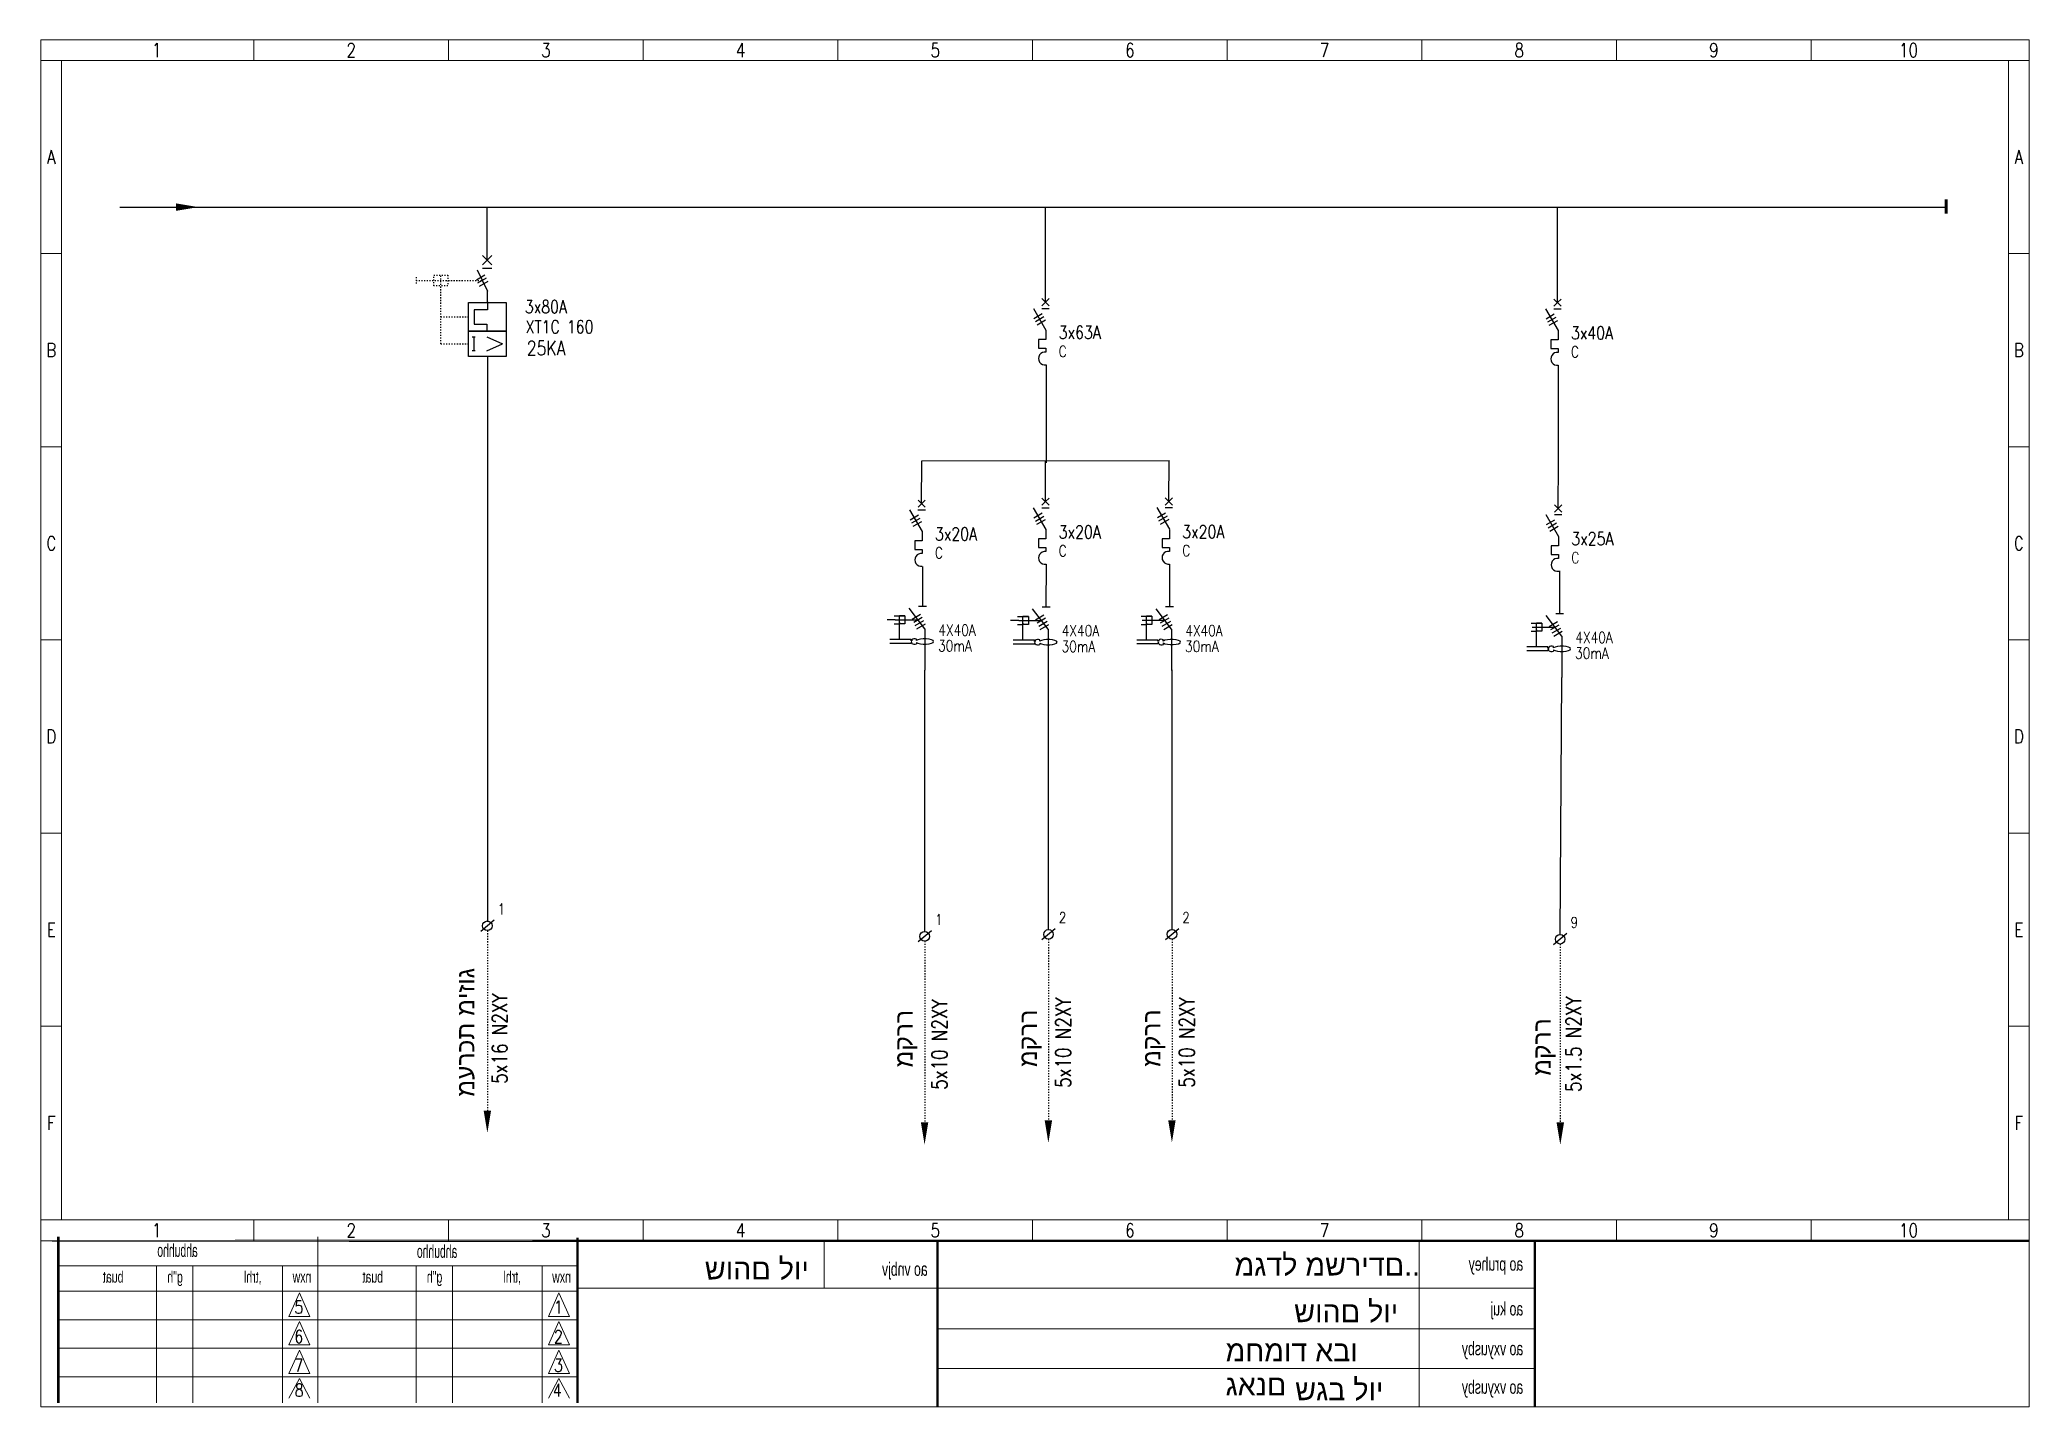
# Model space of a CAD drawing. Header units: millimetres. Extents: x 46170 to 87148, y 12751 to 40933.
# Drawn here: x 74079 to 78541, y 12757 to 15826 of the extents above; entities that cross this region are included whole.
import ezdxf
from ezdxf.enums import TextEntityAlignment as Align

# ---------------------------------------------------------------- set-up
doc = ezdxf.new("R2010")
doc.units = ezdxf.units.MM
doc.linetypes.add('ACAD_ISO03W100', pattern=[30, 12, -18])
doc.layers.add('A3', color=3, linetype='Continuous')
doc.styles.add('ROMANS', font='romans.shx')
doc.styles.get("Standard").update_dxf_attribs({"font": 'arial.ttf'})
doc.styles.add('TECHNO_M', font='techno_m.shx')

msp = doc.modelspace()

# ---------------------------------------------------------------- texts
at = {"color": 7, "lineweight": 13, "style": 'ROMANS', "width": 0.8}
for s, height, p in [('1', 31.1, (74340.7, 15802.3)), ('1', 31.1, (74340.7, 15802.3)), ('1', 31.1, (74340.7, 15802.3)), ('1', 31.1, (74340.7, 15802.3)), ('2', 31.1, (74777.1, 15802.3)), ('2', 31.1, (74777.1, 15802.3)), ('2', 31.1, (74777.1, 15802.3)), ('2', 31.1, (74777.1, 15802.3)), ('3', 31.1, (75213.5, 15802.3)), ('3', 31.1, (75213.5, 15802.3)), ('3', 31.1, (75213.5, 15802.3)), ('3', 31.1, (75213.5, 15802.3)), ('4', 31.1, (75649.9, 15802.3)), ('4', 31.1, (75649.9, 15802.3)), ('4', 31.1, (75649.9, 15802.3)), ('4', 31.1, (75649.9, 15802.3)), ('5', 31.1, (76086.3, 15802.3)), ('5', 31.1, (76086.3, 15802.3)), ('5', 31.1, (76086.3, 15802.3)), ('5', 31.1, (76086.3, 15802.3)), ('6', 31.1, (76522.7, 15802.3)), ('6', 31.1, (76522.7, 15802.3)), ('7', 31.1, (76959.1, 15802.3)), ('7', 31.1, (76959.1, 15802.3)), ('8', 31.1, (77395.5, 15802.3)), ('8', 31.1, (77395.5, 15802.3)), ('9', 31.1, (77831.9, 15802.3)), ('9', 31.1, (77831.9, 15802.3)), ('10', 31.06, (78268.3, 15802.3)), ('10', 31.06, (78268.3, 15802.3)), ('A', 30.7, (74104.6, 15562.9)), ('A', 30.7, (78515.6, 15562.9)), ('B', 30.7, (74104.6, 15129.8)), ('B', 30.7, (78515.6, 15129.8)), ('C', 30.7, (74104.6, 14696.6)), ('C', 30.7, (78515.6, 14696.6)), ('D', 30.7, (74104.6, 14263.5)), ('D', 30.7, (78515.6, 14263.5)), ('E', 30.7, (74104.6, 13830.3)), ('E', 30.7, (78515.6, 13830.3)), ('F', 30.7, (74104.6, 13397.1)), ('F', 30.7, (78515.6, 13397.1)), ('1', 31.1, (74340.7, 13156.2)), ('1', 31.1, (74340.7, 13156.2)), ('1', 31.1, (74340.7, 13156.2)), ('1', 31.1, (74340.7, 13156.2)), ('2', 31.1, (74777.1, 13156.2)), ('2', 31.1, (74777.1, 13156.2)), ('2', 31.1, (74777.1, 13156.2)), ('2', 31.1, (74777.1, 13156.2)), ('3', 31.1, (75213.5, 13156.2)), ('3', 31.1, (75213.5, 13156.2)), ('3', 31.1, (75213.5, 13156.2)), ('3', 31.1, (75213.5, 13156.2)), ('4', 31.1, (75649.9, 13156.2)), ('4', 31.1, (75649.9, 13156.2)), ('4', 31.1, (75649.9, 13156.2)), ('4', 31.1, (75649.9, 13156.2)), ('5', 31.1, (76086.3, 13156.2)), ('5', 31.1, (76086.3, 13156.2)), ('5', 31.1, (76086.3, 13156.2)), ('5', 31.1, (76086.3, 13156.2)), ('6', 31.1, (76522.7, 13156.2)), ('6', 31.1, (76522.7, 13156.2)), ('7', 31.1, (76959.1, 13156.2)), ('7', 31.1, (76959.1, 13156.2)), ('8', 31.1, (77395.5, 13156.2)), ('8', 31.1, (77395.5, 13156.2)), ('9', 31.1, (77831.9, 13156.2)), ('9', 31.1, (77831.9, 13156.2)), ('10', 31.06, (78268.3, 13156.2)), ('10', 31.06, (78268.3, 13156.2))]:
    msp.add_text(s, height=height, dxfattribs=at).set_placement(p, align=Align.MIDDLE)
at = {"color": 7, "lineweight": -2, "style": 'ROMANS', "width": 0.8}
for s, height, p in [('3x80A', 29, (75166.2, 15212.7, -75649.1)), ('XT1C 160', 29, (75168, 15167.5)), ('3x63A', 29, (76363.1, 15154.9, -75649.1)), ('3x40A', 29, (77511.4, 15154, -75649.1)), ('25KA', 32, (75170.6, 15118.3, -75649.1)), ('C', 25, (76363.1, 15114.5, -75649.1)), ('C', 25, (77511.4, 15113.6, -75649.1)), ('3x20A', 29, (76085.6, 14703.3, -75649.1)), ('3x20A', 29, (76363, 14707.7, -75649.1)), ('3x20A', 29, (76640, 14708.1, -75649.1)), ('C', 25, (76085.6, 14662.9, -75649.1)), ('C', 25, (76363, 14667.3, -75649.1)), ('C', 25, (76640, 14667.7, -75649.1)), ('3x25A', 29, (77512.3, 14692.3, -75649.1)), ('C', 25, (77512.3, 14651.9, -75649.1)), ('4X40A', 25, (76093.1, 14489.5, -75649.1)), ('4X40A', 25, (76369.8, 14488.1, -75649.1)), ('4X40A', 25, (76646.7, 14488.4, -75649.1)), ('30mA', 25, (76092.8, 14454.3, -75649.1)), ('30mA', 25, (76369.4, 14452.8, -75649.1)), ('30mA', 25, (76646.4, 14453.2, -75649.1)), ('30mA', 25, (77520.8, 14437.8, -75649.1)), ('4X40A', 25, (77521.1, 14473, -75649.1))]:
    msp.add_text(s, height=height, dxfattribs=at).set_placement(p)
at = {"color": 7, "lineweight": 13, "style": 'ROMANS', "width": 0.8}
for s, height, p in [('1', 24, (75105.5, 13864.7, -75649.1)), ('1', 24, (76086, 13841, -75649.1)), ('2', 24, (76363.5, 13845.4, -75649.1)), ('2', 24, (76640.5, 13845.7, -75649.1)), ('9', 24, (77510.6, 13834.7, -75649.1)), ('5', 29, (74649.7, 12969.4)), ('1', 29, (75231.6, 12969.4)), ('6', 29, (74649.7, 12903.5)), ('2', 29, (75231.6, 12903.5)), ('7', 29, (74649.7, 12839.2)), ('3', 29, (75231.6, 12839.2)), ('8', 29, (74650.5, 12783.3)), ('4', 29, (75228.7, 12783.3))]:
    msp.add_text(s, height=height, dxfattribs=at).set_placement(p)
at = {"color": 7, "lineweight": -2, "style": 'ROMANS', "width": 0.8}
for s, p in [('5x16 N2XY', (75126.9, 13484.8, -82790.4)), ('5x10 N2XY', (76112.8, 13471.4, -82790.4)), ('5x10 N2XY', (76390.3, 13475.8, -82790.4)), ('5x10 N2XY', (76667.3, 13476.2, -82790.4)), ('5x1.5 N2XY', (77534.5, 13466.4, -82790.4))]:
    msp.add_text(s, height=34.2, rotation=90, dxfattribs=at).set_placement(p)
at = {"color": 7, "lineweight": 13, "style": 'TECHNO_M', "text_generation_flag": 2}
for s, height, width, p in [('ahbuhho', 29, 0.7, (74432.9, 13096.7)), ('ahbuhho', 29, 0.7, (75014.8, 13094.5)), ('ao vnbjv ', 30, 0.8, (76069.3, 13054.3)), ('ao pruhey', 30, 0.8, (77404.4, 13065.8)), ('buat', 25.81, 0.8, (74266.5, 13038.9)), ('g"h', 25.81, 0.8, (74399.4, 13038.9)), (',trhl', 25.81, 0.8, (74576, 13038.9)), ('nxw', 25.81, 0.8, (74687.7, 13038.9)), ('buat', 25.81, 0.8, (74848.4, 13038.9)), ('g"h', 25.81, 0.8, (74981.2, 13038.9)), (',trhl', 25.81, 0.8, (75157.9, 13038.9)), ('nxw', 25.81, 0.8, (75269.6, 13038.9)), ('ao kuj', 30, 0.8, (77404.4, 12965.3)), ('ao vxyusby', 30, 0.8, (77404.4, 12876.2)), ('ao vxyusby', 30, 0.8, (77404.4, 12789.8))]:
    msp.add_text(s, height=height, dxfattribs=dict(at, width=width)).set_placement(p)
at = {"attachment_point": 1, "rotation": 90}
for s, insert, char_height in [('מערכת מיזוג', (75013.8, 13455.7), 39.375), ('מקרר', (75996.2, 13521.3), 39.38), ('מקרר', (76274.7, 13522.1), 39.38), ('מקרר', (76551.7, 13522.4), 39.38), ('מקרר', (77426.8, 13502.6), 39.38)]:
    msp.add_mtext_dynamic_manual_height_columns(s, width=4250.721, gutter_width=196.9, heights=[0], dxfattribs=dict(at, insert=insert, char_height=char_height))
at = {"lineweight": 53, "attachment_point": 1}
for s, insert, char_height in [('שוהם לוי', (75569.7, 13092.1), 46.03), ('מגדל משרידם..', (76757.2, 13100.9), 46.033), ('שוהם לוי', (76890.9, 12996.3), 46.03), ('מחמוד אבו גאנם', (76737.3, 12908.7), 46.033), ('שגב לוי', (76893.2, 12821.2), 46.03)]:
    msp.add_mtext_dynamic_manual_height_columns(s, width=421.091, gutter_width=230.2, heights=[234.7], dxfattribs=dict(at, insert=insert, char_height=char_height))

# ---------------------------------------------------------------- linework, layer by layer
at = {"color": 7, "linetype": 'ByBlock', "lineweight": 13, "ltscale": 2}
for p, q in [((74081.4, 12760.2), (74081.4, 15825.6)), ((74081.4, 15825.6), (78538.5, 15825.6)), ((74081.4, 12760.2), (74081.4, 15825.6)), ((74081.4, 15825.6), (78538.5, 15825.6)), ((78492.4, 15779), (78492.4, 13179.5)), ((74081.4, 13179.5), (78538.5, 13179.5)), ((74702.3, 13142), (74702.3, 12769.2)), ((75837, 13131.9), (75837, 13026.8)), ((77171, 13130.8), (77171, 12760.2)), ((74340.5, 13076.3), (74340.5, 12769.2)), ((74422.2, 13076.3), (74422.2, 12769.2)), ((74623, 13076.3), (74623, 12769.2)), ((74922.3, 13076.3), (74922.3, 12769.2)), ((75004.1, 13076.3), (75004.1, 12769.2)), ((75204.9, 13076.3), (75204.9, 12769.2))]:
    msp.add_line(p, q, dxfattribs=at)
at = {"color": 7, "linetype": 'ByBlock', "lineweight": 13}
for p, q in [((74558.9, 15825.6), (74558.9, 15779)), ((74558.9, 15825.6), (74558.9, 15779)), ((74558.9, 15825.6), (74558.9, 15779)), ((74558.9, 15825.6), (74558.9, 15779)), ((74995.3, 15825.6), (74995.3, 15779)), ((74995.3, 15825.6), (74995.3, 15779)), ((74995.3, 15825.6), (74995.3, 15779)), ((74995.3, 15825.6), (74995.3, 15779)), ((75431.7, 15825.6), (75431.7, 15779)), ((75431.7, 15825.6), (75431.7, 15779)), ((75431.7, 15825.6), (75431.7, 15779)), ((75431.7, 15825.6), (75431.7, 15779)), ((75868.1, 15825.6), (75868.1, 15779)), ((75868.1, 15825.6), (75868.1, 15779)), ((75868.1, 15825.6), (75868.1, 15779)), ((75868.1, 15825.6), (75868.1, 15779)), ((76304.5, 15825.6), (76304.5, 15779)), ((76304.5, 15825.6), (76304.5, 15779)), ((76304.5, 15825.6), (76304.5, 15779)), ((76304.5, 15825.6), (76304.5, 15779)), ((76740.9, 15825.6), (76740.9, 15779)), ((76740.9, 15825.6), (76740.9, 15779)), ((77177.3, 15825.6), (77177.3, 15779)), ((77177.3, 15825.6), (77177.3, 15779)), ((77613.7, 15825.6), (77613.7, 15779)), ((77613.7, 15825.6), (77613.7, 15779)), ((78050.1, 15825.6), (78050.1, 15779)), ((78050.1, 15825.6), (78050.1, 15779)), ((74081.4, 15779), (78538.5, 15779)), ((74081.4, 15346.3), (74127.4, 15346.3)), ((78492.4, 15346.3), (78538.5, 15346.3)), ((74081.4, 14913.2), (74127.4, 14913.2)), ((78492.4, 14913.2), (78538.5, 14913.2)), ((74081.4, 14480), (74127.4, 14480)), ((78492.4, 14480), (78538.5, 14480)), ((74081.4, 14046.9), (74127.4, 14046.9)), ((74081.4, 14046.9), (74127.4, 14046.9)), ((78492.4, 14046.9), (78538.5, 14046.9)), ((74081.4, 13613.7), (74127.4, 13613.7)), ((78492.4, 13613.7), (78538.5, 13613.7)), ((74558.9, 13179.5), (74558.9, 13132.9)), ((74558.9, 13179.5), (74558.9, 13132.9)), ((74558.9, 13179.5), (74558.9, 13132.9)), ((74558.9, 13179.5), (74558.9, 13132.9)), ((74995.3, 13179.5), (74995.3, 13132.9)), ((74995.3, 13179.5), (74995.3, 13132.9)), ((74995.3, 13179.5), (74995.3, 13132.9)), ((74995.3, 13179.5), (74995.3, 13132.9)), ((75431.7, 13179.5), (75431.7, 13132.9)), ((75431.7, 13179.5), (75431.7, 13132.9)), ((75431.7, 13179.5), (75431.7, 13132.9)), ((75431.7, 13179.5), (75431.7, 13132.9)), ((75868.1, 13179.5), (75868.1, 13132.9)), ((75868.1, 13179.5), (75868.1, 13132.9)), ((75868.1, 13179.5), (75868.1, 13132.9)), ((75868.1, 13179.5), (75868.1, 13132.9)), ((76304.5, 13179.5), (76304.5, 13132.9)), ((76304.5, 13179.5), (76304.5, 13132.9)), ((76304.5, 13179.5), (76304.5, 13132.9)), ((76304.5, 13179.5), (76304.5, 13132.9)), ((76740.9, 13179.5), (76740.9, 13132.9)), ((76740.9, 13179.5), (76740.9, 13132.9)), ((77177.3, 13179.5), (77177.3, 13132.9)), ((77177.3, 13179.5), (77177.3, 13132.9)), ((77613.7, 13179.5), (77613.7, 13132.9)), ((77613.7, 13179.5), (77613.7, 13132.9)), ((78050.1, 13179.5), (78050.1, 13132.9)), ((78050.1, 13179.5), (78050.1, 13132.9))]:
    msp.add_line(p, q, dxfattribs=at)
at = {"color": 7, "linetype": 'Continuous', "lineweight": 13}
for p, q in [((74127.4, 15779), (74127.4, 13179.5)), ((75284.2, 13076.3), (74120.5, 13076.3)), ((74702.3, 13076.3), (74702.3, 13076.3)), ((75284.2, 13076.3), (75284.2, 13076.3)), ((75284.2, 13019.9), (74120.5, 13019.9)), ((77430.4, 13026.8), (75284.2, 13026.8)), ((75284.2, 12955.8), (74120.5, 12955.8)), ((75284.2, 12891.7), (74120.5, 12891.7)), ((75284.2, 12827.7), (74120.5, 12827.7)), ((74702.3, 12827.7), (74702.3, 12827.7))]:
    msp.add_line(p, q, dxfattribs=at)
at = {"color": 0, "linetype": 'ByBlock', "ltscale": 2}
for p, q in [((74258.2, 15450.4), (78353.1, 15450.4)), ((76333.3, 15237.1), (76333.3, 15450.9)), ((77481.6, 15236.2), (77481.6, 15450.1)), ((75082.2, 15114.9), (75082.2, 13847.9)), ((76055.8, 14785.5), (76056, 14881.9)), ((76333.2, 14790), (76333.4, 14881.9)), ((76610.2, 14790.3), (76610.4, 14882.3)), ((77482.5, 14774.5), (77483.2, 14877.9))]:
    msp.add_line(p, q, dxfattribs=at)
at = {"linetype": 'ByBlock', "lineweight": -2, "ltscale": 2}
msp.add_line((75081.7, 15331.2), (75081.7, 15451.2), dxfattribs=at)
at = {"lineweight": 53}
msp.add_line((78352.7, 15467.3), (78352.7, 15436.3), dxfattribs=at)
at = {"lineweight": -2}
for p, q in [((75059.2, 15309.7), (75082.2, 15262.2)), ((75057.7, 15287.7), (75076.7, 15298.8)), ((75061.2, 15280.4), (75080.2, 15291.5)), ((75064.8, 15273), (75083.8, 15284.1)), ((75082.2, 15237.7), (75082.2, 15262.2)), ((75082.2, 15220.4), (75052.8, 15220.4)), ((75052.8, 15220.4), (75052.8, 15187.9)), ((75082.2, 15237.7), (75082.2, 15220.4)), ((75052.8, 15187.9), (75081.4, 15187.9)), ((75081.4, 15187.9), (75081.4, 15172)), ((76307.5, 15201), (76325.9, 15211.8)), ((76311, 15193.7), (76330, 15204.8)), ((76314.6, 15186.3), (76333.6, 15197.4)), ((77455.8, 15200.1), (77474.2, 15210.9)), ((77459.3, 15192.9), (77478.2, 15204)), ((77462.9, 15185.4), (77481.8, 15196.5)), ((75048.2, 15159.3), (75055.1, 15159.3)), ((75048.2, 15128.6), (75055.1, 15128.6)), ((75051.7, 15159.3), (75051.7, 15129)), ((75081.4, 15159.3), (75115.9, 15143.8)), ((75081.4, 15128.3), (75115.9, 15143.8)), ((76030, 14749.5), (76048.4, 14760.3)), ((76033.5, 14742.2), (76052.5, 14753.3)), ((76037.1, 14734.8), (76056.1, 14745.9)), ((76307.3, 14753.9), (76325.8, 14764.7)), ((76310.8, 14746.6), (76329.8, 14757.7)), ((76314.4, 14739.2), (76333.4, 14750.3)), ((76584.3, 14754.2), (76602.8, 14765)), ((76587.8, 14747), (76606.8, 14758.1)), ((76591.4, 14739.5), (76610.4, 14750.6)), ((77456.6, 14738.5), (77475.1, 14749.3)), ((77460.2, 14731.2), (77479.1, 14742.3)), ((77463.8, 14723.7), (77482.7, 14734.8)), ((76034.4, 14526.8), (76053.4, 14537.9)), ((76038, 14519.6), (76056.9, 14530.7)), ((76041.6, 14512.1), (76060.5, 14523.2)), ((76045.2, 14504.7), (76064.1, 14515.8)), ((76311.1, 14525.4), (76330, 14536.5)), ((76314.6, 14518.1), (76333.6, 14529.2)), ((76318.2, 14510.6), (76337.2, 14521.7)), ((76321.8, 14503.2), (76340.8, 14514.3)), ((76588, 14525.7), (76607, 14536.8)), ((76591.6, 14518.4), (76610.5, 14529.5)), ((76595.2, 14511), (76614.1, 14522.1)), ((76598.8, 14503.6), (76617.7, 14514.7)), ((77462.4, 14510.4), (77481.4, 14521.5)), ((77466, 14503.1), (77484.9, 14514.2)), ((77469.6, 14495.6), (77488.5, 14506.7)), ((77473.2, 14488.2), (77492.1, 14499.3))]:
    msp.add_line(p, q, dxfattribs=at)
at = {"color": 7, "linetype": 'Continuous', "lineweight": -2}
for p, q in [((75071.3, 15313.9), (75092.2, 15313.9)), ((75071.4, 15341.6), (75092.1, 15320.8)), ((75081.7, 15331.2), (75071.4, 15320.8)), ((75081.7, 15331.2), (75092.1, 15341.6)), ((76325.1, 15245.3), (76341.5, 15228.9)), ((76333.3, 15237.1), (76325.1, 15228.9)), ((76325.1, 15223.4), (76341.7, 15223.4)), ((76333.3, 15237.1), (76341.5, 15245.3)), ((77473.4, 15244.4), (77489.8, 15228)), ((77481.6, 15236.2), (77473.4, 15228)), ((77473.4, 15222.5), (77489.9, 15222.5)), ((77481.6, 15236.2), (77489.8, 15244.4)), ((76334.6, 15134.2), (76334.6, 15125.3)), ((77482.9, 15133.3), (77482.9, 15124.4)), ((76047.6, 14771.9), (76064.2, 14771.9)), ((76047.7, 14793.7), (76064, 14777.3)), ((76055.8, 14785.5), (76047.7, 14777.3)), ((76055.8, 14785.5), (76064, 14793.7)), ((76325, 14798.1), (76341.4, 14781.8)), ((76333.2, 14790), (76325, 14781.8)), ((76325, 14776.3), (76341.5, 14776.3)), ((76333.2, 14790), (76341.4, 14798.1)), ((76602, 14798.5), (76618.4, 14782.1)), ((76610.2, 14790.3), (76602, 14782.1)), ((76602, 14776.6), (76618.5, 14776.6)), ((76610.2, 14790.3), (76618.4, 14798.5)), ((77474.3, 14782.7), (77490.7, 14766.3)), ((77482.5, 14774.5), (77474.3, 14766.3)), ((77482.5, 14774.5), (77490.7, 14782.7)), ((77474.3, 14760.9), (77490.8, 14760.9)), ((76057.1, 14682.7), (76057.1, 14673.8)), ((76334.4, 14687.1), (76334.4, 14678.2)), ((76611.4, 14687.4), (76611.4, 14678.5)), ((77483.8, 14671.7), (77483.8, 14662.8))]:
    msp.add_line(p, q, dxfattribs=at)
at = {"linetype": 'ACAD_ISO03W100', "ltscale": 0.2}
for p, q in [((74922.6, 15293.2), (74922.6, 15277.8)), ((74922.6, 15293.2), (74922.6, 15277.8)), ((74922.6, 15293.2), (74922.6, 15277.8)), ((74922.6, 15293.2), (74922.6, 15277.8)), ((74922.6, 15293.2), (74922.6, 15277.8)), ((74922.6, 15286), (75070.7, 15286)), ((74978, 15143.8), (74978, 15297.9)), ((74978, 15204.1), (75039.7, 15204.1)), ((74978, 15143.8), (75039.7, 15143.8)), ((75082.2, 13828.2), (75082.2, 13418.7)), ((76062.7, 13804.5), (76062.7, 13398.8)), ((76340.2, 13808.9), (76340.2, 13403.2)), ((76617.2, 13809.2), (76617.2, 13403.6)), ((77487.3, 13798.2), (77487.3, 13392.5))]:
    msp.add_line(p, q, dxfattribs=at)
at = {"color": 7, "linetype": 'ByBlock', "lineweight": -2}
for p, q in [((76306.4, 15223.4), (76334.5, 15174.7)), ((77454.6, 15222.5), (77482.8, 15173.9)), ((76334.6, 15174.6), (76334.6, 15153.4)), ((77482.9, 15173.7), (77482.9, 15152.6)), ((76334.6, 15153.4), (76317.9, 15153.4)), ((76317.9, 15153.4), (76317.9, 15134.2)), ((76317.9, 15134.2), (76334.6, 15134.2)), ((77482.9, 15152.6), (77466.1, 15152.6)), ((77466.1, 15152.6), (77466.1, 15133.3)), ((77466.1, 15133.3), (77482.9, 15133.3)), ((76028.9, 14771.9), (76057, 14723.2)), ((76306.2, 14776.3), (76334.3, 14727.6)), ((76583.2, 14776.6), (76611.3, 14728)), ((76334.5, 14727.5), (76334.5, 14706.3)), ((76611.4, 14727.8), (76611.4, 14706.7)), ((77455.5, 14760.9), (77483.6, 14712.2)), ((76057.1, 14701.9), (76040.4, 14701.9)), ((76040.4, 14701.9), (76040.4, 14682.7)), ((76040.4, 14682.7), (76057.1, 14682.7)), ((76057.1, 14723.1), (76057.1, 14701.9)), ((76334.5, 14706.3), (76317.7, 14706.3)), ((76317.7, 14706.3), (76317.7, 14687.1)), ((76317.7, 14687.1), (76334.4, 14687.1)), ((76611.4, 14706.7), (76594.7, 14706.7)), ((76594.7, 14706.7), (76594.7, 14687.4)), ((76594.7, 14687.4), (76611.4, 14687.4)), ((77483.8, 14690.9), (77467, 14690.9)), ((77467, 14690.9), (77467, 14671.7)), ((77483.8, 14712.1), (77483.8, 14690.9)), ((77467, 14671.7), (77483.8, 14671.7)), ((76062.6, 14505.2), (76027.7, 14550.9)), ((76339.3, 14503.8), (76304.3, 14549.5)), ((76616.3, 14504.1), (76581.3, 14549.8)), ((75996.7, 14525.1), (75978.5, 14525.1)), ((75994.2, 14534.2), (76018.3, 14534.2)), ((75994.2, 14516), (76006.3, 14516)), ((75996.7, 14525.1), (76015.9, 14525.1)), ((76006.3, 14480.8), (76006.3, 14534.2)), ((76018.3, 14534.2), (76006.3, 14534.2)), ((76006.3, 14531.4), (76006.3, 14532.7)), ((76006.3, 14518.8), (76006.3, 14517.5)), ((76018.3, 14516), (76006.3, 14516)), ((76015.9, 14525.1), (76047.4, 14525.1)), ((76018.3, 14534.2), (76018.3, 14516)), ((76273.4, 14523.6), (76255.1, 14523.6)), ((76270.9, 14532.7), (76295, 14532.7)), ((76270.9, 14514.6), (76282.9, 14514.6)), ((76273.4, 14523.6), (76292.5, 14523.6)), ((76282.9, 14479.3), (76282.9, 14532.7)), ((76295, 14532.7), (76282.9, 14532.7)), ((76282.9, 14529.9), (76282.9, 14531.2)), ((76282.9, 14517.3), (76282.9, 14516.1)), ((76295, 14514.6), (76282.9, 14514.6)), ((76292.5, 14523.6), (76324.1, 14523.6)), ((76295, 14532.7), (76295, 14514.6)), ((76547.9, 14533.1), (76572, 14533.1)), ((76547.9, 14514.9), (76559.9, 14514.9)), ((76550.3, 14524), (76569.5, 14524)), ((76559.9, 14479.7), (76559.9, 14533.1)), ((76572, 14533.1), (76559.9, 14533.1)), ((76559.9, 14530.3), (76559.9, 14531.6)), ((76559.9, 14517.7), (76559.9, 14516.4)), ((76572, 14514.9), (76559.9, 14514.9)), ((76569.5, 14524), (76601.1, 14524)), ((76572, 14533.1), (76572, 14514.9)), ((77422.3, 14517.7), (77446.4, 14517.7)), ((77424.7, 14508.6), (77443.9, 14508.6)), ((77434.3, 14464.3), (77434.3, 14517.7)), ((77446.4, 14517.7), (77434.3, 14517.7)), ((77434.3, 14514.9), (77434.3, 14516.2)), ((77434.3, 14502.3), (77434.3, 14501.1)), ((77443.9, 14508.6), (77475.5, 14508.6)), ((77446.4, 14517.7), (77446.4, 14499.6)), ((77490.7, 14488.7), (77455.7, 14534.4)), ((76032, 14480.8), (75984.3, 14480.8)), ((76032, 14472), (75984.3, 14472)), ((76032, 14478.1), (76032, 14480.8)), ((76033.7, 14478.1), (76032, 14478.1)), ((76033.7, 14474.8), (76032, 14474.8)), ((76032, 14474.8), (76032, 14472)), ((76033.7, 14480.5), (76033.7, 14478.1)), ((76033.7, 14472.3), (76033.7, 14474.8)), ((76044, 14478.6), (76044, 14481.6)), ((76044, 14474.3), (76044, 14471.2)), ((76044, 14474.3), (76044, 14471.2)), ((76308.6, 14479.3), (76261, 14479.3)), ((76308.6, 14470.6), (76261, 14470.6)), ((76308.6, 14476.6), (76308.6, 14479.3)), ((76310.3, 14476.6), (76308.6, 14476.6)), ((76310.3, 14473.3), (76308.6, 14473.3)), ((76308.6, 14473.3), (76308.6, 14470.6)), ((76310.3, 14479), (76310.3, 14476.6)), ((76310.3, 14470.9), (76310.3, 14473.3)), ((76320.6, 14477.1), (76320.6, 14480.2)), ((76320.6, 14472.8), (76320.6, 14469.7)), ((76320.6, 14472.8), (76320.6, 14469.7)), ((76585.6, 14479.7), (76538, 14479.7)), ((76585.6, 14470.9), (76538, 14470.9)), ((76585.6, 14476.9), (76585.6, 14479.7)), ((76587.3, 14476.9), (76585.6, 14476.9)), ((76587.3, 14473.7), (76585.6, 14473.7)), ((76585.6, 14473.7), (76585.6, 14470.9)), ((76587.3, 14479.4), (76587.3, 14476.9)), ((76587.3, 14471.2), (76587.3, 14473.7)), ((76597.6, 14477.4), (76597.6, 14480.5)), ((76597.6, 14473.2), (76597.6, 14470.1)), ((76597.6, 14473.2), (76597.6, 14470.1)), ((77460, 14464.3), (77412.4, 14464.3)), ((77422.3, 14499.6), (77434.3, 14499.6)), ((77446.4, 14499.6), (77434.3, 14499.6)), ((77460, 14461.6), (77460, 14464.3)), ((77461.7, 14461.6), (77460, 14461.6)), ((77461.7, 14458.3), (77460, 14458.3)), ((77460, 14458.3), (77460, 14455.6)), ((77461.7, 14464), (77461.7, 14461.6)), ((77461.7, 14455.8), (77461.7, 14458.3)), ((77472, 14462.1), (77472, 14465.2)), ((77472, 14457.8), (77472, 14454.7)), ((77472, 14457.8), (77472, 14454.7)), ((77460, 14455.6), (77412.4, 14455.6))]:
    msp.add_line(p, q, dxfattribs=at)
at = {"linetype": 'ByBlock', "ltscale": 2}
for p, q in [((76334.8, 15096.8), (76334.8, 14877.3)), ((77483.1, 15096), (77483.1, 14876.5)), ((76062.6, 14505.2), (76062.6, 14412.3)), ((76339.3, 14503.8), (76339.3, 14410.8)), ((76616.3, 14504.1), (76616.3, 14411.2)), ((77490.7, 14488.7), (77490.7, 14395.8)), ((76062.7, 13826.1), (76062.7, 14412.4)), ((76340.2, 13830.5), (76340.2, 14412.3)), ((76617.2, 13830.9), (76617.2, 14412.6)), ((77487.3, 13819.8), (77490.7, 14395.8))]:
    msp.add_line(p, q, dxfattribs=at)
for p, q in [((76056, 14881.9), (76610.4, 14882.3)), ((76057.6, 14645), (76057.6, 14556.3)), ((76334.7, 14649.7), (76334.2, 14554.8)), ((76611.7, 14650.1), (76611.2, 14555.2)), ((77486.1, 14634.7), (77485.6, 14539.8)), ((76049.1, 14556), (76067, 14556)), ((76325.8, 14554.5), (76343.6, 14554.5)), ((76602.8, 14554.8), (76620.6, 14554.8)), ((77477.2, 14539.5), (77495, 14539.5))]:
    msp.add_line(p, q)
at = {"color": 7, "ltscale": 2}
for p, q in [((75097.2, 13851.5), (75067.3, 13826.5)), ((76077.7, 13827.8), (76047.8, 13802.8)), ((76355.2, 13832.2), (76325.3, 13807.2)), ((76632.2, 13832.5), (76602.3, 13807.6)), ((77502.3, 13821.5), (77472.4, 13796.5))]:
    msp.add_line(p, q, dxfattribs=at)
at = {"color": 7, "lineweight": 13}
for p, q in [((74660.8, 13015.9), (74637.3, 12963.3)), ((74660.8, 13015.9), (74684.4, 12963.3)), ((75242.7, 13015.9), (75219.1, 12963.3)), ((75242.7, 13015.9), (75266.2, 12963.3)), ((74637.3, 12963.3), (74684.4, 12963.3)), ((74660.8, 12951.9), (74637.3, 12899.2)), ((74660.8, 12951.9), (74684.4, 12899.2)), ((75219.1, 12963.3), (75266.2, 12963.3)), ((75242.7, 12951.9), (75219.1, 12899.2)), ((75242.7, 12951.9), (75266.2, 12899.2)), ((74637.3, 12899.2), (74684.4, 12899.2)), ((75219.1, 12899.2), (75266.2, 12899.2)), ((74660.8, 12887.8), (74637.3, 12835.1)), ((74660.8, 12887.8), (74684.4, 12835.1)), ((75242.7, 12887.8), (75219.1, 12835.1)), ((75242.7, 12887.8), (75266.2, 12835.1)), ((74637.3, 12835.1), (74684.4, 12835.1)), ((74660.8, 12823.7), (74637.3, 12780.1)), ((74660.8, 12823.7), (74684.4, 12780.1)), ((75219.1, 12835.1), (75266.2, 12835.1)), ((75242.7, 12823.7), (75219.1, 12780.1)), ((75242.7, 12823.7), (75266.2, 12780.1))]:
    msp.add_line(p, q, dxfattribs=at)
at = {"color": 7, "lineweight": 13, "ltscale": 2}
for p, q in [((76091.4, 12935.6), (77430.4, 12935.6)), ((76091.4, 12846.6), (77430.4, 12846.6))]:
    msp.add_line(p, q, dxfattribs=at)
at = {"color": 7, "linetype": 'ByBlock', "lineweight": 13, "ltscale": 2}
for points in [[(74081.4, 12760.2), (78538.5, 12760.2), (78538.5, 15825.6), (74081.4, 15825.6)], [(74081.4, 15825.6), (78538.5, 15825.6), (78538.5, 12760.2), (74081.4, 12760.2)], [(74081.4, 12760.2), (78538.5, 12760.2), (78538.5, 15825.6), (74081.4, 15825.6)], [(74081.4, 15825.6), (78538.5, 15825.6), (78538.5, 12760.2), (74081.4, 12760.2)], [(74081.4, 13179.5), (78538.5, 13179.5), (78538.5, 13132.9), (74081.4, 13132.9)]]:
    msp.add_lwpolyline(points, close=True, dxfattribs=at)
at = {"linetype": 'ACAD_ISO03W100', "ltscale": 0.2}
msp.add_lwpolyline([(74962.2, 15297.9), (74993.7, 15297.9), (74993.7, 15274), (74962.2, 15274)], close=True, dxfattribs=at)
at = {"lineweight": -2}
for points in [[(75039.7, 15236.3), (75124.7, 15236.3), (75124.7, 15172), (75039.7, 15172)], [(75039.7, 15172), (75124.7, 15172), (75124.7, 15115.6), (75039.7, 15115.6)]]:
    msp.add_lwpolyline(points, close=True, dxfattribs=at)
at = {"color": 7, "linetype": 'ByBlock', "lineweight": 13, "ltscale": 2, "const_width": 5}
msp.add_lwpolyline([(74081.4, 13132.9), (78538.5, 13132.9), (78538.5, 13132.9), (74081.4, 13132.9)], close=True, dxfattribs=at)
at = {"color": 7, "ltscale": 2}
for centre in [(75082.2, 13839), (76062.7, 13815.3), (76340.2, 13819.7), (76617.2, 13820.1), (77487.3, 13809)]:
    msp.add_circle(centre, 10.8, dxfattribs=at)
at = {"color": 7, "linetype": 'ByBlock', "lineweight": -2}
for centre, radius, start, end in [((76332.3, 15111.1), 14.4, 80.8849, 280.1182), ((77480.6, 15110.2), 14.4, 80.8849, 280.1182), ((76054.8, 14659.5), 14.4, 80.8849, 280.1182), ((76332.1, 14663.9), 14.4, 80.8849, 280.1182), ((76609.1, 14664.3), 14.4, 80.8849, 280.1182), ((77481.5, 14648.5), 14.4, 80.8849, 280.1182), ((76039.8, 14471.9), 10.6, 66.8973, 125.6982), ((76039.8, 14480.9), 10.6, 234.3018, 293.1027), ((76316.5, 14470.4), 10.6, 66.8973, 125.6982), ((76316.5, 14479.5), 10.6, 234.3018, 293.1027), ((76593.5, 14470.8), 10.6, 66.8973, 125.6982), ((76593.5, 14479.8), 10.6, 234.3018, 293.1027), ((77467.9, 14455.4), 10.6, 66.8973, 125.6982), ((77467.9, 14464.4), 10.6, 234.3018, 293.1027)]:
    msp.add_arc(centre, radius, start, end, dxfattribs=at)
for centre in [(76062.6, 14476.4), (76339.3, 14474.9), (76616.3, 14475.3), (77490.7, 14459.9)]:
    msp.add_ellipse(centre, major_axis=(-20, 0), ratio=0.292341, start_param=0.37335, end_param=5.909835, dxfattribs=at)
at = {"color": 7, "linetype": 'ByBlock', "lineweight": -2, "ltscale": 30}
for points in [[(74384.3, 15458.8), (74434.3, 15450.4), (74384.3, 15442.1)], [(75090.6, 13424.8), (75082.2, 13374.8), (75073.9, 13424.8)], [(76070.7, 13398.3), (76062.4, 13348.3), (76054.1, 13398.3)], [(76348.3, 13402.7), (76339.9, 13352.7), (76331.6, 13402.7)], [(76625.2, 13403.1), (76616.9, 13353.1), (76608.6, 13403.1)], [(77495.9, 13398.1), (77487.6, 13348.1), (77479.3, 13398.1)]]:
    msp.add_solid(points, dxfattribs=at)
at = {"layer": 'A3', "color": 7, "lineweight": 13, "const_width": 5.63}
for points in [[(74120.5, 12769.2), (74120.5, 13142)], [(75284.2, 12769.2), (75284.2, 13139.8)], [(76091.4, 12760.2), (76091.4, 13134.5)], [(77430.4, 12760.2), (77430.4, 13131.7)]]:
    msp.add_lwpolyline(points, dxfattribs=at)

msp.set_redraw_order([(e.dxf.handle, doc.entitydb.next_handle()) for e in msp.query("TEXT MTEXT ATTDEF DIMENSION ARC_DIMENSION")])  # texts and dimensions are drawn at this point

doc.saveas('drawing.dxf')
